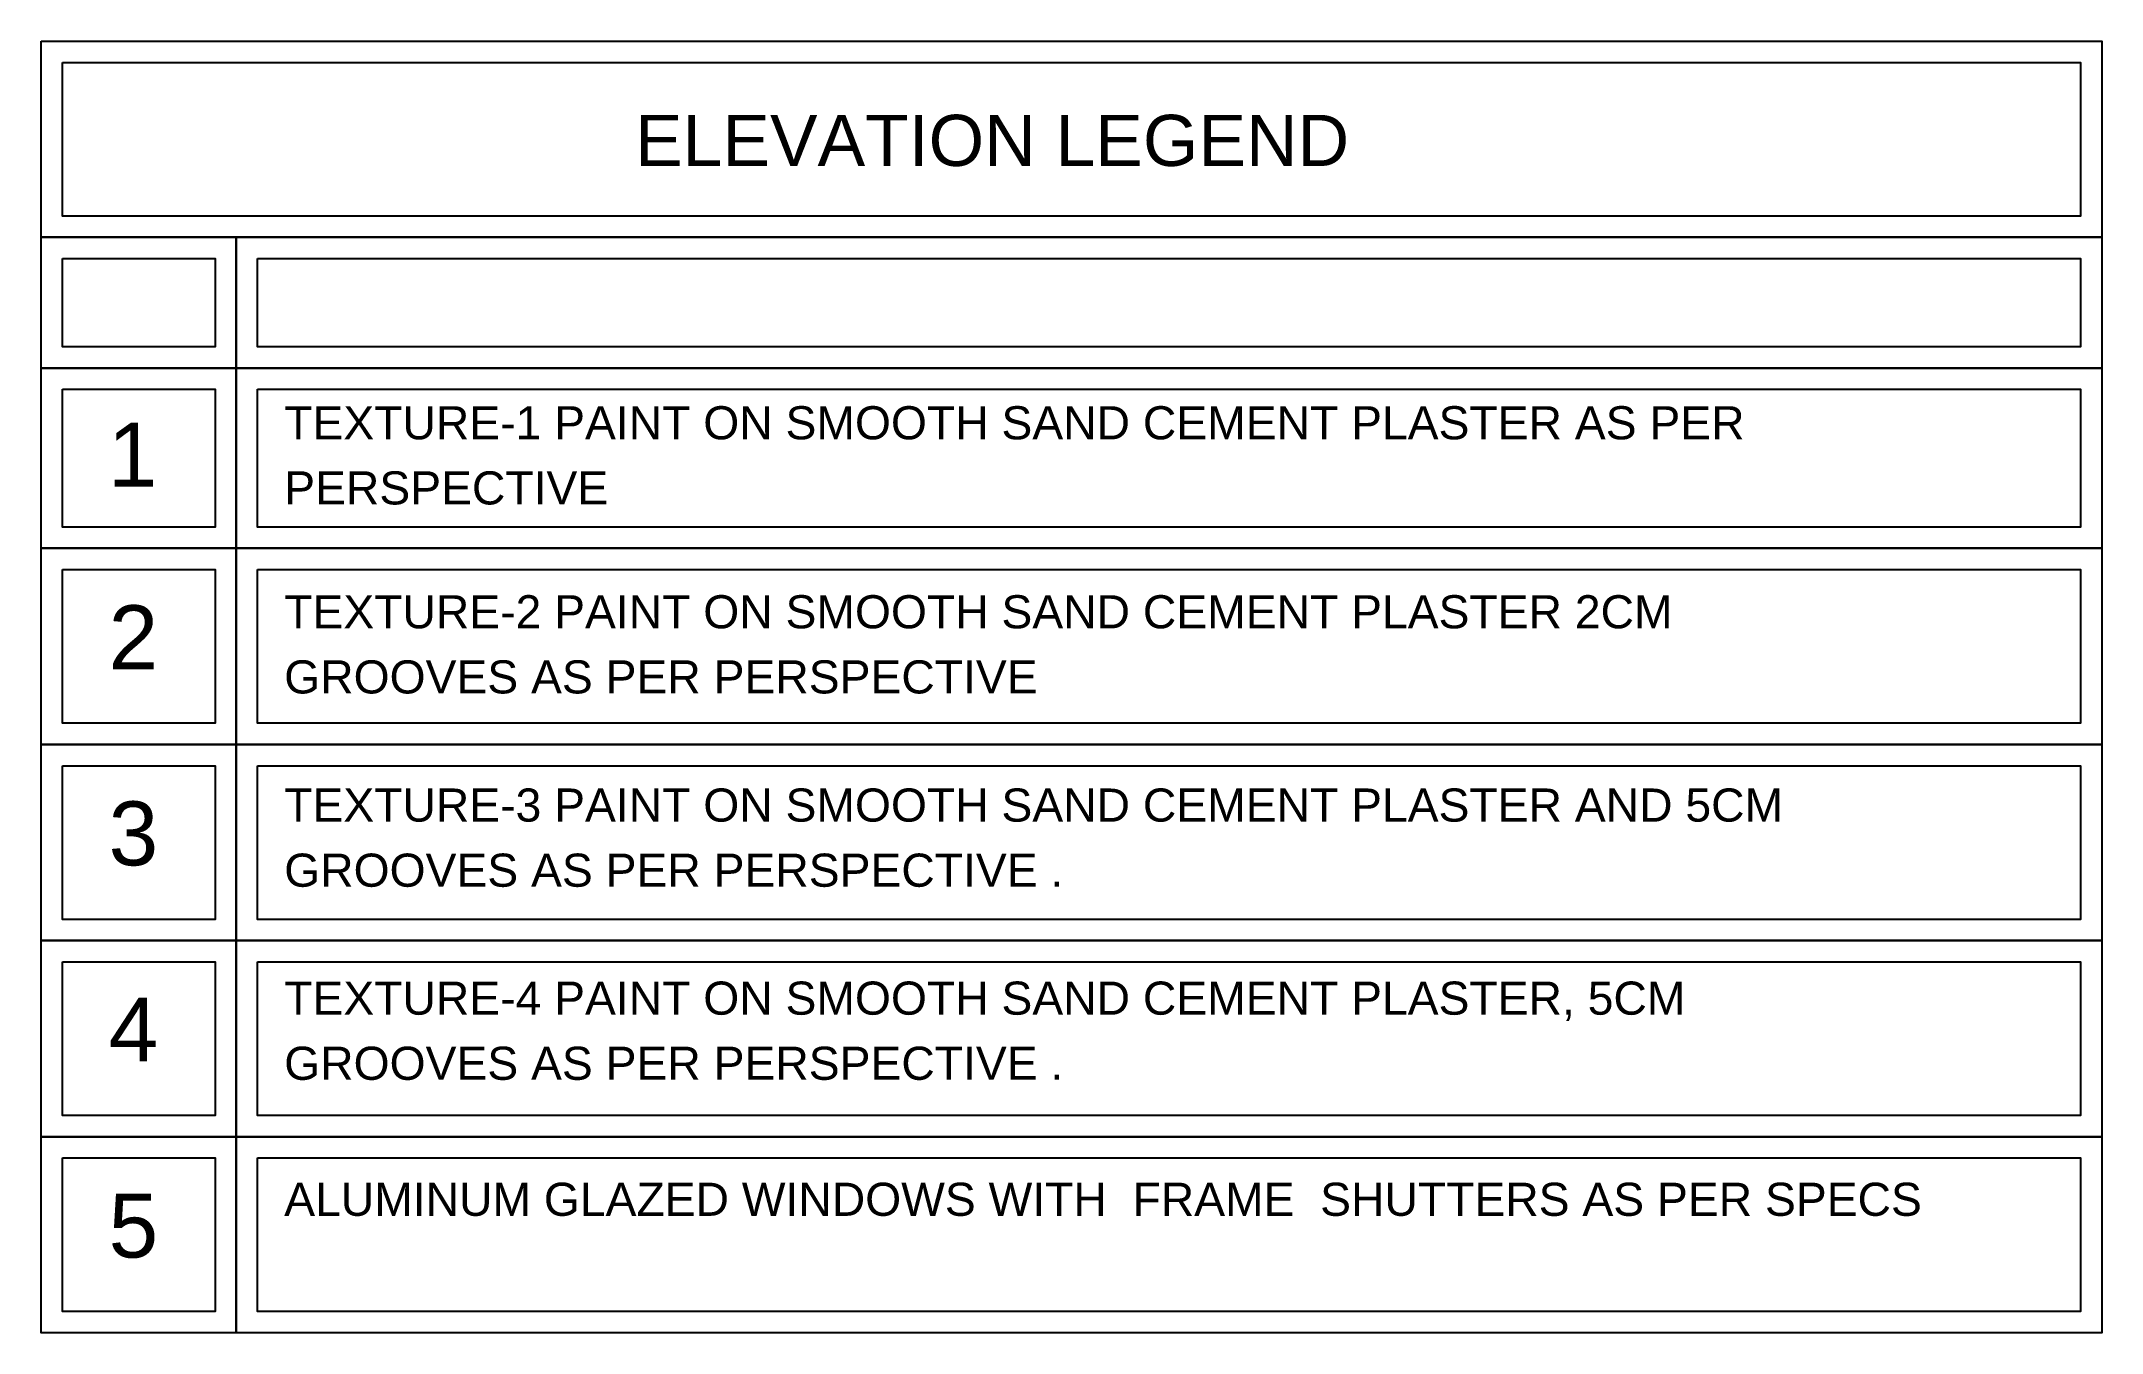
# Model space of a CAD drawing. Header units: centimetres. Extents: x -3287 to 4304, y -2406 to 3974.
# Drawn here: x 2335 to 4304, y -2406 to -1172 of the extents above; entities that cross this region are included whole.
import ezdxf
from ezdxf.enums import TextEntityAlignment as Align

# ---------------------------------------------------------------- set-up
doc = ezdxf.new("R2010")
doc.units = ezdxf.units.CM
doc.header["$LTSCALE"] = 100
doc.header["$MEASUREMENT"] = 0
for name, color, linetype in [('SCHEDULE LINES-01', 2, 'Continuous'), ('SCHEDULE LINES-02', 8, 'Continuous'), ('TEXT', 3, 'Continuous')]:
    doc.layers.add(name, color=color, linetype=linetype)
doc.styles.add('ART-PS-1', font='arial.ttf', dxfattribs={"height": 20})

msp = doc.modelspace()

# ---------------------------------------------------------------- texts
at = {"layer": 'TEXT', "style": 'ART-PS-1'}
for s, height, p in [('ELEVATION LEGEND', 48.846, (3243.9, -1266.6, 0)), ('1', 61.1, (2422.5, -1566.9, 0)), ('2', 61.1, (2423.3, -1741.4, 0)), ('3', 61.1, (2423.3, -1928.8, 0)), ('4', 61.1, (2423.3, -2116.2, 0)), ('5', 61.1, (2423.3, -2303.6, 0))]:
    msp.add_text(s, height=height, dxfattribs=at).set_placement(p, align=Align.MIDDLE_CENTER)
at = {"layer": 'TEXT', "char_height": 31.658, "width": 1496.916, "attachment_point": 1, "line_spacing_factor": 1.179126, "style": 'ART-PS-1'}
for s, insert in [('TEXTURE-1 PAINT ON SMOOTH SAND CEMENT PLASTER AS PER PERSPECTIVE', (2567.4, -1520.6, 0)), ('TEXTURE-2 PAINT ON SMOOTH SAND CEMENT PLASTER 2CM GROOVES AS PER PERSPECTIVE', (2567.4, -1701.2, 0)), ('TEXTURE-3 PAINT ON SMOOTH SAND CEMENT PLASTER AND 5CM GROOVES AS PER PERSPECTIVE .', (2567.4, -1885.9, 0)), ('TEXTURE-4 PAINT ON SMOOTH SAND CEMENT PLASTER, 5CM GROOVES AS PER PERSPECTIVE .', (2567.4, -2070.4, 0)), ('ALUMINUM GLAZED WINDOWS WITH  FRAME  SHUTTERS AS PER SPECS', (2567.4, -2262.6, 0))]:
    msp.add_mtext(s, dxfattribs=dict(at, insert=insert))

# ---------------------------------------------------------------- linework, layer by layer
at = {"layer": 'SCHEDULE LINES-01', "color": 3, "elevation": 0}
msp.add_lwpolyline([(2335.2, -1171.8), (4304.4, -1171.8), (4304.4, -1359.2), (2335.2, -1359.2)], close=True, dxfattribs=at)
at = {"layer": 'SCHEDULE LINES-01', "elevation": 0}
for points in [[(2335.2, -1359.2), (2521.6, -1359.2), (2521.6, -1484.1), (2335.2, -1484.1)], [(2521.6, -1359.2), (4304.4, -1359.2), (4304.4, -1484.1), (2521.6, -1484.1)], [(2335.2, -1484.1), (2521.6, -1484.1), (2521.6, -1656.4), (2335.2, -1656.4)], [(2521.6, -1484.1), (4304.4, -1484.1), (4304.4, -1656.4), (2521.6, -1656.4)], [(2335.2, -1656.4), (2521.6, -1656.4), (2521.6, -1843.8), (2335.2, -1843.8)], [(2521.6, -1656.4), (4304.4, -1656.4), (4304.4, -1843.8), (2521.6, -1843.8)], [(2335.2, -1843.8), (2521.6, -1843.8), (2521.6, -2031.2), (2335.2, -2031.2)], [(2521.6, -1843.8), (4304.4, -1843.8), (4304.4, -2031.2), (2521.6, -2031.2)], [(2335.2, -2031.2), (2521.6, -2031.2), (2521.6, -2218.6), (2335.2, -2218.6)], [(2521.6, -2031.2), (4304.4, -2031.2), (4304.4, -2218.6), (2521.6, -2218.6)], [(2335.2, -2218.6), (2521.6, -2218.6), (2521.6, -2406), (2335.2, -2406)], [(2521.6, -2218.6), (4304.4, -2218.6), (4304.4, -2406), (2521.6, -2406)]]:
    msp.add_lwpolyline(points, close=True, dxfattribs=at)
at = {"layer": 'SCHEDULE LINES-02', "elevation": 0}
for points in [[(2355.4, -1192.1), (4284.2, -1192.1), (4284.2, -1339), (2355.4, -1339)], [(2355.4, -1379.5), (2501.4, -1379.5), (2501.4, -1463.8), (2355.4, -1463.8)], [(2541.9, -1379.5), (4284.2, -1379.5), (4284.2, -1463.8), (2541.9, -1463.8)], [(2355.4, -1504.3), (2501.4, -1504.3), (2501.4, -1636.2), (2355.4, -1636.2)], [(2541.9, -1504.3), (4284.2, -1504.3), (4284.2, -1636.2), (2541.9, -1636.2)], [(2355.4, -1676.7), (2501.4, -1676.7), (2501.4, -1823.6), (2355.4, -1823.6)], [(2541.9, -1676.7), (4284.2, -1676.7), (4284.2, -1823.6), (2541.9, -1823.6)], [(2355.4, -1864.1), (2501.4, -1864.1), (2501.4, -2011), (2355.4, -2011)], [(2541.9, -1864.1), (4284.2, -1864.1), (4284.2, -2011), (2541.9, -2011)], [(2355.4, -2051.5), (2501.4, -2051.5), (2501.4, -2198.4), (2355.4, -2198.4)], [(2541.9, -2051.5), (4284.2, -2051.5), (4284.2, -2198.4), (2541.9, -2198.4)], [(2355.4, -2238.9), (2501.4, -2238.9), (2501.4, -2385.8), (2355.4, -2385.8)], [(2541.9, -2238.9), (4284.2, -2238.9), (4284.2, -2385.8), (2541.9, -2385.8)]]:
    msp.add_lwpolyline(points, close=True, dxfattribs=at)

msp.set_redraw_order([(e.dxf.handle, doc.entitydb.next_handle()) for e in msp.query("TEXT MTEXT ATTDEF DIMENSION ARC_DIMENSION")])  # texts and dimensions are drawn at this point

doc.saveas('drawing.dxf')
